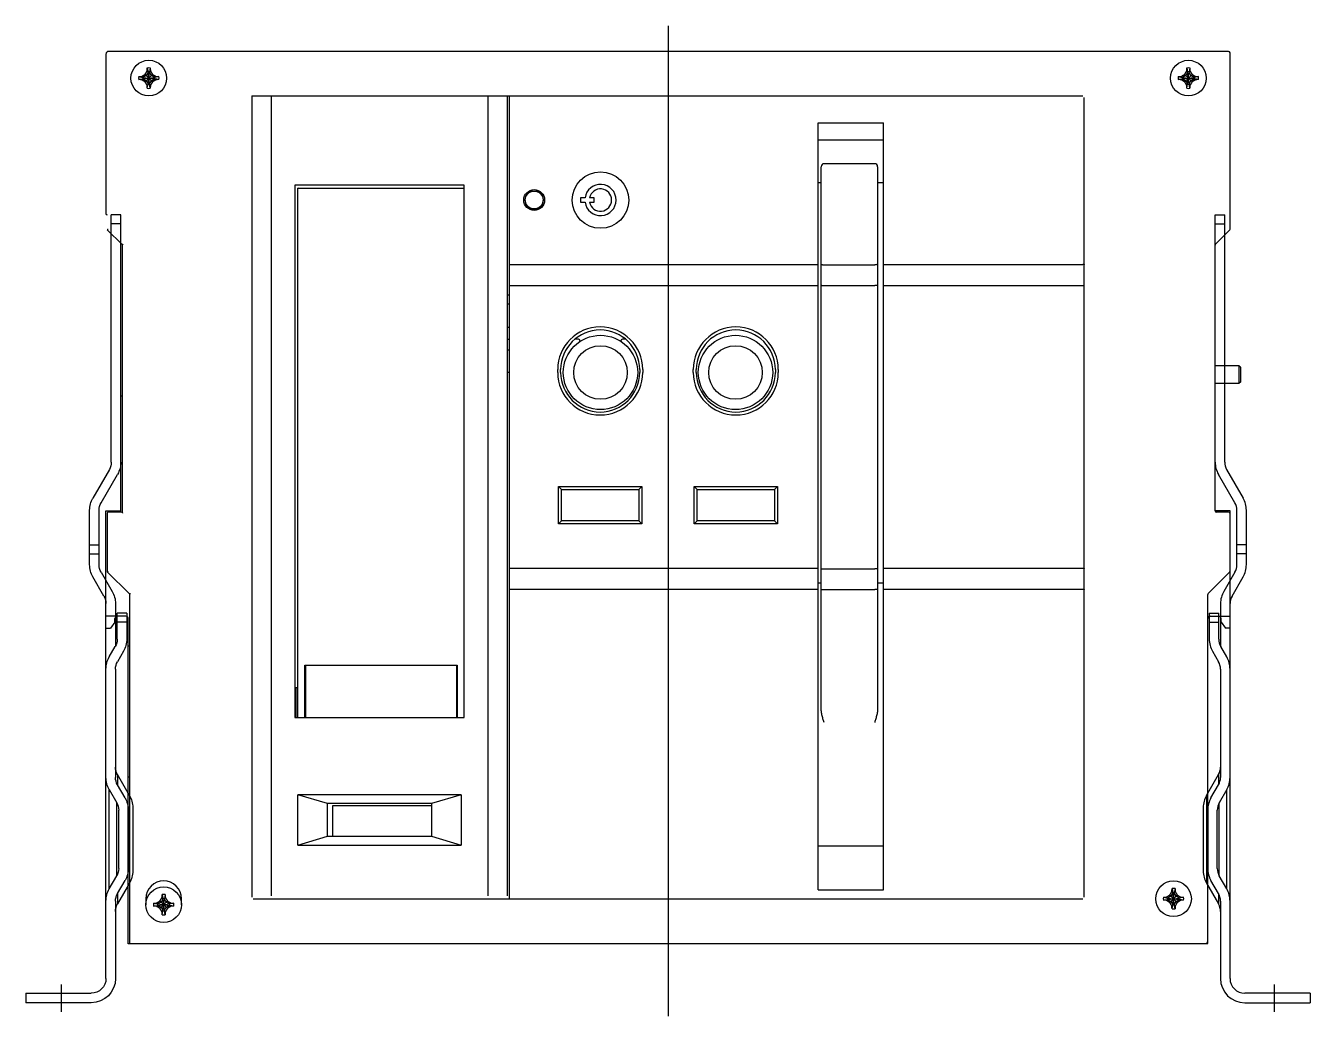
# Model space of a CAD drawing. Header units: inches. Extents: x 0 to 432, y 0 to 333.
import ezdxf

# ---------------------------------------------------------------- set-up
doc = ezdxf.new("R2010")
doc.units = ezdxf.units.IN
doc.layers.add('1', color=1, linetype='Continuous')

# ---------------------------------------------------------------- blocks, each defined once
blk = doc.blocks.new('A$C7F836B4E')
at = {"color": 7, "linetype": 'Continuous'}
for p, q in [((4, 184.84), (4, 268)), ((4, 268), (7.2, 268)), ((7.2, 184.84), (7.2, 268)), ((4, 265), (7.2, 265)), ((7.87, 182.34), (13.4, 172.76)), ((10.63, 171.16), (5.1, 180.74)), ((11.3, 150.34), (11.3, 168.66)), ((14.5, 150.34), (14.5, 168.66)), ((14.5, 157), (11.3, 157)), ((14.5, 154), (11.3, 154)), ((10.63, 147.84), (6.9, 141.38)), ((9.67, 139.78), (13.4, 146.24)), ((2, 134), (2, 125.34)), ((2, 134), (5.2, 134)), ((5.2, 125.34), (5.2, 134)), ((5.8, 137.28), (5.8, 122.99)), ((9, 11.2), (9, 137.28)), ((2, 131), (5.2, 131)), ((3.1, 121.24), (5.13, 117.72)), ((7.9, 119.32), (5.87, 122.84)), ((5.8, 115.22), (5.8, 78.79)), ((1.1, 72.76), (5.13, 79.74)), ((5.13, 79.74), (5.13, 76.29)), ((2.6, 71.9), (5.13, 76.29)), ((7.9, 74.69), (5.37, 70.3)), ((7.9, 41.31), (7.9, 74.69)), ((1.1, 72.76), (1.1, 43.24)), ((5.37, 45.7), (5.37, 70.3)), ((0, 68.66), (0, 47.34)), ((1.5, 67.8), (1.5, 48.2)), ((4.7, 48.2), (4.7, 67.8)), ((1.1, 43.24), (5.13, 36.26)), ((5.13, 39.71), (2.6, 44.1)), ((7.9, 41.31), (5.37, 45.7)), ((5.13, 39.71), (5.13, 36.26)), ((5.8, 37.21), (5.8, 11.2)), ((36, 6.2), (14, 6.2)), ((36, 6.2), (36, 3)), ((14, 3), (36, 3))]:
    blk.add_line(p, q, dxfattribs=at)
for centre, radius, start, end in [((12.2, 184.84), 8.2, 180, 210), ((12.2, 184.84), 5, 180, 210), ((6.3, 168.66), 5, 0, 30), ((6.3, 168.66), 8.2, 0, 30), ((6.3, 150.34), 5, 330, 0), ((6.3, 150.34), 8.2, 330, 0), ((14, 137.28), 8.2, 150, 180), ((14, 137.28), 5, 150, 180), ((10.2, 125.34), 8.2, 180, 210), ((10.2, 125.34), 5, 180, 210), ((0.8, 115.22), 5, 0, 30), ((0.8, 115.22), 8.2, 0, 30), ((0.8, 82.24), 5, 330, 360), ((0.8, 78.79), 5, 330, 0), ((0.8, 78.79), 8.2, 330, 0), ((8.2, 68.66), 8.2, 150, 180), ((9.7, 67.8), 8.2, 150, 180), ((9.7, 67.8), 5, 150, 180), ((9.7, 48.2), 8.2, 180, 210), ((9.7, 48.2), 5, 180, 210), ((8.2, 47.34), 8.2, 180, 210), ((0.8, 37.21), 5, 0, 30), ((0.8, 37.21), 8.2, 0, 30), ((0.8, 33.76), 5, 0, 30), ((14, 11.2), 8.2, 180, 270), ((14, 11.2), 5, 180, 270)]:
    blk.add_arc(centre, radius, start, end, dxfattribs=at)
at = {"layer": '1'}
blk.add_line((24, 0), (24, 9.2), dxfattribs=at)
blk = doc.blocks.new('1235')
at = {"color": 7, "linetype": 'Continuous'}
for p, q in [((29940.36, -116798.58), (29940.36, -116852.08)), ((30317.86, -116797.58), (29941.06, -116797.58)), ((30318.36, -116857.37), (30318.36, -116798.08)), ((29954.23, -116804.12), (29954.51, -116804.62)), ((29954.26, -116803.17), (29954.51, -116804.52)), ((29955.26, -116803.17), (29955.01, -116804.52)), ((29955.01, -116804.62), (29955.28, -116804.12)), ((30303.83, -116804.12), (30304.11, -116804.62)), ((30303.86, -116803.17), (30304.11, -116804.52)), ((30304.86, -116803.17), (30304.61, -116804.52)), ((30304.61, -116804.62), (30304.88, -116804.12)), ((29951.35, -116806.08), (29952.7, -116806.33)), ((29951.35, -116807.08), (29952.7, -116806.83)), ((29952.3, -116806.05), (29952.8, -116806.33)), ((29952.3, -116807.1), (29952.8, -116806.83)), ((29952.8, -116806.33), (29952.7, -116806.33)), ((29952.7, -116806.33), (29956.81, -116806.83)), ((29952.7, -116806.83), (29956.81, -116806.33)), ((29952.7, -116806.83), (29952.8, -116806.83)), ((29953.88, -116805.7), (29952.8, -116806.33)), ((29952.8, -116806.33), (29956.71, -116806.83)), ((29952.8, -116806.83), (29956.71, -116806.33)), ((29952.8, -116806.83), (29953.88, -116807.45)), ((29953.51, -116807.83), (29956.01, -116805.33)), ((29956.01, -116807.83), (29953.51, -116805.33)), ((29954.51, -116804.62), (29953.88, -116805.7)), ((29953.88, -116807.45), (29954.51, -116808.53)), ((29954.51, -116808.63), (29955.01, -116804.52)), ((29954.51, -116804.52), (29954.51, -116804.62)), ((29955.01, -116808.63), (29954.51, -116804.52)), ((29954.51, -116808.53), (29955.01, -116804.62)), ((29955.01, -116808.53), (29954.51, -116804.62)), ((29955.01, -116804.62), (29955.01, -116804.52)), ((29955.63, -116805.7), (29955.01, -116804.62)), ((29955.01, -116808.53), (29955.63, -116807.45)), ((29956.71, -116806.33), (29955.63, -116805.7)), ((29955.63, -116807.45), (29956.71, -116806.83)), ((29957.22, -116806.05), (29956.71, -116806.33)), ((29956.81, -116806.33), (29956.71, -116806.33)), ((29956.71, -116806.83), (29957.22, -116807.1)), ((29956.71, -116806.83), (29956.81, -116806.83)), ((29958.16, -116806.08), (29956.81, -116806.33)), ((29958.16, -116807.08), (29956.81, -116806.83)), ((30300.95, -116806.08), (30302.3, -116806.33)), ((30300.95, -116807.08), (30302.3, -116806.83)), ((30301.9, -116806.05), (30302.4, -116806.33)), ((30301.9, -116807.1), (30302.4, -116806.83)), ((30302.4, -116806.33), (30302.3, -116806.33)), ((30302.3, -116806.83), (30306.41, -116806.33)), ((30302.3, -116806.33), (30306.41, -116806.83)), ((30302.3, -116806.83), (30302.4, -116806.83)), ((30303.48, -116805.7), (30302.4, -116806.33)), ((30302.4, -116806.83), (30306.31, -116806.33)), ((30302.4, -116806.33), (30306.31, -116806.83)), ((30302.4, -116806.83), (30303.48, -116807.45)), ((30303.11, -116807.83), (30305.61, -116805.33)), ((30303.11, -116805.33), (30305.61, -116807.83)), ((30304.11, -116804.62), (30303.48, -116805.7)), ((30303.48, -116807.45), (30304.11, -116808.53)), ((30304.11, -116808.63), (30304.61, -116804.52)), ((30304.11, -116804.52), (30304.11, -116804.62)), ((30304.61, -116808.63), (30304.11, -116804.52)), ((30304.11, -116808.53), (30304.61, -116804.62)), ((30304.61, -116808.53), (30304.11, -116804.62)), ((30304.61, -116804.62), (30304.61, -116804.52)), ((30305.23, -116805.7), (30304.61, -116804.62)), ((30304.61, -116808.53), (30305.23, -116807.45)), ((30306.31, -116806.33), (30305.23, -116805.7)), ((30305.23, -116807.45), (30306.31, -116806.83)), ((30306.82, -116806.05), (30306.31, -116806.33)), ((30306.41, -116806.33), (30306.31, -116806.33)), ((30306.31, -116806.83), (30306.41, -116806.83)), ((30306.31, -116806.83), (30306.82, -116807.1)), ((30307.76, -116806.08), (30306.41, -116806.33)), ((30307.76, -116807.08), (30306.41, -116806.83)), ((29954.51, -116808.53), (29954.23, -116809.04)), ((29954.26, -116809.98), (29954.51, -116808.63)), ((29954.51, -116808.53), (29954.51, -116808.63)), ((29955.01, -116808.63), (29955.01, -116808.53)), ((29955.28, -116809.04), (29955.01, -116808.53)), ((29955.26, -116809.98), (29955.01, -116808.63)), ((29989.36, -116812.58), (29989.36, -117082.08)), ((29989.36, -116812.58), (30268.86, -116812.58)), ((29995.86, -116812.58), (29995.86, -117081.58)), ((30068.86, -117081.58), (30068.86, -116812.58)), ((30075.36, -117081.58), (30075.36, -116812.58)), ((30076.06, -117082.58), (30076.06, -116812.58)), ((30304.11, -116808.53), (30303.83, -116809.04)), ((30303.86, -116809.98), (30304.11, -116808.63)), ((30304.11, -116808.53), (30304.11, -116808.63)), ((30304.61, -116808.63), (30304.61, -116808.53)), ((30304.88, -116809.04), (30304.61, -116808.53)), ((30304.86, -116809.98), (30304.61, -116808.63)), ((30269.36, -117082.08), (30269.36, -116813.08)), ((30179.86, -117079.58), (30179.86, -116821.58)), ((30179.86, -116821.58), (30201.86, -116821.58)), ((30201.86, -117079.58), (30201.86, -116821.58)), ((30179.86, -116827.35), (30201.86, -116827.35)), ((30180.86, -117018.49), (30180.86, -116836.38)), ((30198.86, -116835.38), (30181.86, -116835.38)), ((30199.86, -116836.38), (30199.86, -117018.49)), ((30003.86, -116842.58), (30003.86, -117021.58)), ((30060.86, -116842.58), (30003.86, -116842.58)), ((30060.86, -117021.58), (30060.86, -116842.58)), ((30179.86, -116841.7), (30180.86, -116841.7)), ((30199.86, -116841.7), (30201.86, -116841.7)), ((30004.83, -117021.55), (30004.83, -116843.55)), ((30004.83, -116843.55), (30060.83, -116843.55)), ((30083.51, -116844.19), (30083.51, -116844.6)), ((30083.66, -116844.38), (30083.51, -116844.38)), ((30083.66, -116844.66), (30083.66, -116844.15)), ((30085.06, -116844.15), (30085.06, -116844.66)), ((30085.21, -116844.38), (30085.06, -116844.38)), ((30085.21, -116844.6), (30085.21, -116844.19)), ((30101.46, -116846.83), (30099.96, -116846.83)), ((30099.96, -116846.83), (30099.96, -116848.33)), ((30104.48, -116846.83), (30102.98, -116846.83)), ((30104.48, -116848.33), (30104.48, -116846.83)), ((30099.96, -116848.33), (30101.46, -116848.33)), ((30102.98, -116848.33), (30104.48, -116848.33)), ((29940.76, -116857.58), (29945.76, -116862.58)), ((30313.51, -116862.43), (30318.21, -116857.72)), ((29945.36, -116952.08), (29945.36, -116862.18)), ((29945.76, -116862.58), (29945.76, -116952.58)), ((30313.36, -116952.08), (30313.36, -116862.79)), ((30076.06, -116869.28), (30179.86, -116869.28)), ((30181.86, -116869.38), (30198.86, -116869.38)), ((30201.86, -116869.28), (30268.86, -116869.28)), ((30076.06, -116876.35), (30179.86, -116876.35)), ((30181.86, -116876.38), (30198.86, -116876.38)), ((30201.86, -116876.35), (30268.86, -116876.35)), ((30076.06, -116879.58), (30075.36, -116879.58)), ((30076.06, -116882.58), (30075.56, -116882.58)), ((30075.36, -116890.38), (30076.06, -116890.38)), ((30075.36, -116894.38), (30076.06, -116894.38)), ((30099.28, -116894.38), (30098.04, -116894.38)), ((30115.08, -116894.38), (30114.04, -116894.38)), ((30076.06, -116898.08), (30075.36, -116898.08)), ((30321.36, -116903.33), (30313.36, -116903.33)), ((30321.86, -116903.83), (30321.36, -116903.33)), ((30321.36, -116903.33), (30321.36, -116909.33)), ((30076.06, -116905.58), (30075.36, -116905.58)), ((30092.26, -116905.58), (30092.26, -116904.58)), ((30093.26, -116905.58), (30093.26, -116904.58)), ((30119.86, -116904.58), (30119.86, -116905.58)), ((30120.86, -116904.58), (30120.86, -116905.58)), ((30137.86, -116905.58), (30137.86, -116904.58)), ((30138.86, -116905.58), (30138.86, -116904.58)), ((30165.46, -116904.58), (30165.46, -116905.58)), ((30166.46, -116904.58), (30166.46, -116905.58)), ((30321.86, -116903.83), (30321.86, -116908.83)), ((30321.36, -116909.33), (30313.36, -116909.33)), ((30321.86, -116908.83), (30321.36, -116909.33)), ((29945.76, -116913.58), (29945.36, -116913.58)), ((30092.56, -116943.98), (30120.56, -116943.98)), ((30092.56, -116943.98), (30093.56, -116944.98)), ((30092.56, -116956.48), (30092.56, -116943.98)), ((30093.56, -116944.98), (30119.56, -116944.98)), ((30093.56, -116955.48), (30093.56, -116944.98)), ((30120.56, -116943.98), (30119.56, -116944.98)), ((30119.56, -116944.98), (30119.56, -116955.48)), ((30120.56, -116943.98), (30120.56, -116956.48)), ((30138.16, -116943.98), (30166.16, -116943.98)), ((30138.16, -116943.98), (30139.16, -116944.98)), ((30138.16, -116956.48), (30138.16, -116943.98)), ((30139.16, -116944.98), (30165.16, -116944.98)), ((30139.16, -116955.48), (30139.16, -116944.98)), ((30166.16, -116943.98), (30165.16, -116944.98)), ((30165.16, -116944.98), (30165.16, -116955.48)), ((30166.16, -116943.98), (30166.16, -116956.48)), ((29940.36, -116952.08), (29945.36, -116952.08)), ((29940.36, -116991.58), (29940.36, -116952.08)), ((29940.76, -116952.88), (29940.76, -116972.58)), ((29945.76, -116952.58), (29941.06, -116952.58)), ((30318.36, -116952.08), (30313.36, -116952.08)), ((30317.86, -116952.58), (30313.86, -116952.58)), ((30318.36, -116991.58), (30318.36, -116952.08)), ((30092.56, -116956.48), (30093.56, -116955.48)), ((30120.56, -116956.48), (30092.56, -116956.48)), ((30119.56, -116955.48), (30093.56, -116955.48)), ((30120.56, -116956.48), (30119.56, -116955.48)), ((30138.16, -116956.48), (30139.16, -116955.48)), ((30166.16, -116956.48), (30138.16, -116956.48)), ((30165.16, -116955.48), (30139.16, -116955.48)), ((30166.16, -116956.48), (30165.16, -116955.48)), ((29940.76, -116972.58), (29948.26, -116980.08)), ((30076.06, -116971.41), (30179.86, -116971.41)), ((30181.86, -116971.58), (30198.86, -116971.58)), ((30201.86, -116971.41), (30268.86, -116971.41)), ((30179.86, -116976.37), (30180.86, -116976.37)), ((30199.86, -116976.37), (30201.86, -116976.37)), ((30311.01, -116979.93), (30318.21, -116972.72)), ((29948.26, -116980.08), (29948.26, -117097.28)), ((30076.06, -116978.48), (30179.86, -116978.48)), ((30181.86, -116978.58), (30198.86, -116978.58)), ((30201.86, -116978.48), (30268.86, -116978.48)), ((30310.86, -117097.58), (30310.86, -116980.29)), ((29947.06, -116987.58), (29940.36, -116987.58)), ((29943.36, -116989.58), (29941.86, -116991.58)), ((29943.36, -116989.58), (29943.36, -116988.38)), ((29947.86, -117097.58), (29947.86, -116988.38)), ((30311.66, -116987.58), (30318.36, -116987.58)), ((30315.36, -116989.58), (30315.36, -116988.38)), ((30315.36, -116989.58), (30316.86, -116991.58)), ((29940.36, -116991.58), (29941.86, -116991.58)), ((30318.36, -116991.58), (30316.86, -116991.58)), ((29948.26, -116997.58), (29947.86, -116997.58)), ((30007.23, -117021.55), (30007.23, -117004.05)), ((30007.23, -117004.05), (30058.43, -117004.05)), ((30007.43, -117004.05), (30007.43, -117021.55)), ((30058.23, -117004.05), (30058.23, -117021.55)), ((30058.43, -117004.05), (30058.43, -117021.55)), ((30003.83, -117011.56), (30004.83, -117011.56)), ((30004.33, -117021.58), (30004.33, -117011.84)), ((30007.23, -117011.56), (30007.43, -117011.56)), ((30058.23, -117011.56), (30058.43, -117011.56)), ((30007.43, -117016.05), (30007.23, -117016.05)), ((30007.43, -117019.05), (30007.23, -117019.05)), ((30058.43, -117016.05), (30058.23, -117016.05)), ((30058.43, -117019.05), (30058.23, -117019.05)), ((30003.86, -117021.58), (30060.86, -117021.58)), ((29947.86, -117041.58), (29948.26, -117041.58)), ((30059.86, -117047.58), (30004.86, -117047.58)), ((30004.86, -117064.58), (30004.86, -117047.58)), ((30014.86, -117050.58), (30004.86, -117047.58)), ((30059.86, -117047.58), (30049.86, -117050.58)), ((30059.86, -117047.58), (30059.86, -117064.58)), ((30014.86, -117061.58), (30014.86, -117050.58)), ((30049.86, -117050.58), (30014.86, -117050.58)), ((30016.56, -117051.33), (30016.56, -117061.58)), ((30049.86, -117051.33), (30016.56, -117051.33)), ((30049.86, -117050.58), (30049.86, -117061.58)), ((30004.86, -117064.58), (30014.86, -117061.58)), ((30014.86, -117061.58), (30049.86, -117061.58)), ((30049.86, -117061.58), (30059.86, -117064.58)), ((30004.86, -117064.58), (30059.86, -117064.58)), ((30179.86, -117064.83), (30201.86, -117064.83)), ((30179.86, -117079.58), (30201.86, -117079.58)), ((30299.11, -117080.62), (30298.48, -117081.7)), ((30298.83, -117080.12), (30299.11, -117080.62)), ((30298.86, -117079.17), (30299.11, -117080.52)), ((30299.61, -117084.63), (30299.11, -117080.52)), ((30299.11, -117080.52), (30299.11, -117080.62)), ((30299.11, -117084.63), (30299.61, -117080.52)), ((30299.61, -117084.53), (30299.11, -117080.62)), ((30299.11, -117084.53), (30299.61, -117080.62)), ((30299.86, -117079.17), (30299.61, -117080.52)), ((30299.61, -117080.62), (30299.88, -117080.12)), ((30299.61, -117080.62), (30299.61, -117080.52)), ((30300.23, -117081.7), (30299.61, -117080.62)), ((29953.76, -117082.58), (29953.76, -117084.58)), ((29956.35, -117084.08), (29957.7, -117084.33)), ((29956.35, -117085.08), (29957.7, -117084.83)), ((29957.3, -117084.05), (29957.8, -117084.33)), ((29957.3, -117085.1), (29957.8, -117084.83)), ((29957.7, -117084.33), (29961.81, -117084.83)), ((29957.8, -117084.33), (29957.7, -117084.33)), ((29957.7, -117084.83), (29961.81, -117084.33)), ((29957.7, -117084.83), (29957.8, -117084.83)), ((29958.88, -117083.7), (29957.8, -117084.33)), ((29957.8, -117084.33), (29961.71, -117084.83)), ((29957.8, -117084.83), (29961.71, -117084.33)), ((29957.8, -117084.83), (29958.88, -117085.45)), ((29958.51, -117083.33), (29961.01, -117085.83)), ((29958.51, -117085.83), (29961.01, -117083.33)), ((29959.51, -117082.62), (29958.88, -117083.7)), ((29959.23, -117082.12), (29959.51, -117082.62)), ((29959.26, -117081.17), (29959.51, -117082.52)), ((29960.01, -117086.63), (29959.51, -117082.52)), ((29959.51, -117082.52), (29959.51, -117082.62)), ((29959.51, -117086.63), (29960.01, -117082.52)), ((29960.01, -117086.53), (29959.51, -117082.62)), ((29959.51, -117086.53), (29960.01, -117082.62)), ((29960.26, -117081.17), (29960.01, -117082.52)), ((29960.01, -117082.62), (29960.28, -117082.12)), ((29960.01, -117082.62), (29960.01, -117082.52)), ((29960.63, -117083.7), (29960.01, -117082.62)), ((29961.71, -117084.33), (29960.63, -117083.7)), ((29960.63, -117085.45), (29961.71, -117084.83)), ((29962.22, -117084.05), (29961.71, -117084.33)), ((29961.81, -117084.33), (29961.71, -117084.33)), ((29961.71, -117084.83), (29962.22, -117085.1)), ((29961.71, -117084.83), (29961.81, -117084.83)), ((29963.16, -117084.08), (29961.81, -117084.33)), ((29963.16, -117085.08), (29961.81, -117084.83)), ((29965.76, -117084.58), (29965.76, -117082.58)), ((29989.86, -117082.58), (30268.86, -117082.58)), ((30295.95, -117082.08), (30297.3, -117082.33)), ((30295.95, -117083.08), (30297.3, -117082.83)), ((30296.9, -117082.05), (30297.4, -117082.33)), ((30296.9, -117083.1), (30297.4, -117082.83)), ((30297.3, -117082.83), (30301.41, -117082.33)), ((30297.4, -117082.33), (30297.3, -117082.33)), ((30297.3, -117082.33), (30301.41, -117082.83)), ((30297.3, -117082.83), (30297.4, -117082.83)), ((30298.48, -117081.7), (30297.4, -117082.33)), ((30297.4, -117082.83), (30301.31, -117082.33)), ((30297.4, -117082.33), (30301.31, -117082.83)), ((30297.4, -117082.83), (30298.48, -117083.45)), ((30298.11, -117081.33), (30300.61, -117083.83)), ((30298.11, -117083.83), (30300.61, -117081.33)), ((30298.48, -117083.45), (30299.11, -117084.53)), ((30299.11, -117084.53), (30298.83, -117085.04)), ((30298.86, -117085.98), (30299.11, -117084.63)), ((30299.11, -117084.53), (30299.11, -117084.63)), ((30299.61, -117084.53), (30300.23, -117083.45)), ((30299.88, -117085.04), (30299.61, -117084.53)), ((30299.61, -117084.63), (30299.61, -117084.53)), ((30299.86, -117085.98), (30299.61, -117084.63)), ((30301.31, -117082.33), (30300.23, -117081.7)), ((30300.23, -117083.45), (30301.31, -117082.83)), ((30301.82, -117082.05), (30301.31, -117082.33)), ((30301.41, -117082.33), (30301.31, -117082.33)), ((30301.31, -117082.83), (30301.41, -117082.83)), ((30301.31, -117082.83), (30301.82, -117083.1)), ((30302.76, -117082.08), (30301.41, -117082.33)), ((30302.76, -117083.08), (30301.41, -117082.83)), ((29958.88, -117085.45), (29959.51, -117086.53)), ((29959.51, -117086.53), (29959.23, -117087.04)), ((29959.26, -117087.98), (29959.51, -117086.63)), ((29959.51, -117086.53), (29959.51, -117086.63)), ((29960.01, -117086.53), (29960.63, -117085.45)), ((29960.28, -117087.04), (29960.01, -117086.53)), ((29960.01, -117086.63), (29960.01, -117086.53)), ((29960.26, -117087.98), (29960.01, -117086.63)), ((29947.86, -117097.58), (29947.56, -117097.58)), ((29947.86, -117097.58), (30310.86, -117097.58))]:
    blk.add_line(p, q, dxfattribs=at)
for centre, radius in [((29954.76, -116806.58), 6), ((30304.36, -116806.58), 6), ((30106.66, -116847.58), 9.5), ((30084.36, -116847.58), 3.5), ((30084.36, -116847.58), 3), ((30106.66, -116905.58), 12.5), ((30152.06, -116905.58), 12.5), ((30106.66, -116905.58), 9), ((30152.06, -116905.58), 9), ((29959.76, -117084.58), 6), ((30299.36, -117082.58), 6)]:
    blk.add_circle(centre, radius, dxfattribs=at)
for centre, radius, start, end in [((29941.36, -116798.58), 1, 125.3034, 180), ((29941.06, -116797.88), 0.3, 90, 180), ((30317.86, -116798.08), 0.5, 0, 90), ((29954.76, -116806.58), 3.44, 81.6724, 98.3276), ((30304.36, -116806.58), 3.44, 81.6724, 98.3276), ((29954.76, -116806.58), 3.44, 171.6724, 188.3276), ((29954.76, -116806.58), 2.07, 173.0633, 186.9367), ((29954.76, -116806.58), 2.07, 83.0633, 96.9367), ((29954.76, -116806.58), 2.07, 353.0633, 6.9367), ((29954.76, -116806.58), 3.44, 351.6724, 8.3276), ((30304.36, -116806.58), 3.44, 171.6724, 188.3276), ((30304.36, -116806.58), 2.07, 173.0633, 186.9367), ((30304.36, -116806.58), 2.07, 83.0633, 96.9367), ((30304.36, -116806.58), 2.07, 353.0633, 6.9367), ((30304.36, -116806.58), 3.44, 351.6724, 8.3276), ((29954.76, -116806.58), 3.44, 261.6724, 278.3276), ((29954.76, -116806.58), 2.07, 263.0633, 276.9367), ((30304.36, -116806.58), 3.44, 261.6724, 278.3276), ((30304.36, -116806.58), 2.07, 263.0633, 276.9367), ((30181.86, -116836.38), 1, 90.0031, 180), ((30198.86, -116836.38), 1, 0, 90), ((30106.66, -116847.58), 5.25, 188.2132, 171.7868), ((30005.03, -116843.75), 0.2, 90, 180), ((30060.63, -116843.75), 0.2, 0, 90), ((30084.36, -116847.58), 3.1, 105.914, 74.086), ((30106.66, -116847.58), 3.75, 191.537, 168.463), ((29940.86, -116852.08), 0.5, 180, 258.3949), ((30317.86, -116857.37), 0.5, 315, 0), ((30313.86, -116862.79), 0.5, 135, 180), ((30106.56, -116904.58), 14.3, 0, 180), ((30152.16, -116904.58), 14.3, 0, 180), ((30106.56, -116904.58), 13.3, 0, 180), ((30099.28, -116894.88), 0.5, 33.5028, 90.0092), ((30114.04, -116894.88), 0.5, 89.9912, 146.4971), ((30152.16, -116904.58), 13.3, 0, 180), ((30106.56, -116905.58), 14.3, 180, 0), ((30106.56, -116905.58), 13.3, 180, 0), ((30152.16, -116905.58), 14.3, 180, 0), ((30152.16, -116905.58), 13.3, 180, 0), ((29941.06, -116952.88), 0.3, 90, 180), ((30313.86, -116952.08), 0.5, 180, 270), ((30317.86, -116953.08), 0.5, 0, 90), ((30317.86, -116972.37), 0.5, 315, 0), ((30311.36, -116980.29), 0.5, 135, 180), ((29944.16, -116988.38), 0.8, 90, 180), ((29947.06, -116988.38), 0.8, 0, 90), ((30311.66, -116988.38), 0.8, 90, 180), ((30314.56, -116988.38), 0.8, 0, 90), ((29959.76, -117082.58), 6, 0, 180), ((30299.36, -117082.58), 3.44, 81.6724, 98.3276), ((30299.36, -117082.58), 2.07, 83.0633, 96.9367), ((29959.76, -117084.58), 3.44, 171.6724, 188.3276), ((29959.76, -117084.58), 2.07, 173.0633, 186.9367), ((29959.76, -117084.58), 3.44, 81.6724, 98.3276), ((29959.76, -117084.58), 2.07, 83.0633, 96.9367), ((29959.76, -117084.58), 2.07, 353.0633, 6.9367), ((29959.76, -117084.58), 3.44, 351.6724, 8.3276), ((30299.36, -117082.58), 3.44, 171.6724, 188.3276), ((30299.36, -117082.58), 2.07, 173.0633, 186.9367), ((30299.36, -117082.58), 2.07, 263.0633, 276.9367), ((30299.36, -117082.58), 2.07, 353.0633, 6.9367), ((30299.36, -117082.58), 3.44, 351.6724, 8.3276), ((29959.76, -117084.58), 3.44, 261.6724, 278.3276), ((29959.76, -117084.58), 2.07, 263.0633, 276.9367), ((30299.36, -117082.58), 3.44, 261.6724, 278.3276), ((29948.56, -117097.28), 0.3, 180, 270), ((30310.36, -117097.08), 0.5, 270, 0)]:
    blk.add_arc(centre, radius, start, end, dxfattribs=at)
for points, knots in [([(29953.51, -116805.33), (29953.53, -116805.28), (29953.59, -116805.18), (29953.67, -116805.04), (29953.76, -116804.9), (29953.85, -116804.75), (29953.94, -116804.61), (29954.03, -116804.45), (29954.13, -116804.29), (29954.2, -116804.18), (29954.23, -116804.12)], [0, 0, 0, 0, 0.165032, 0.329913, 0.495916, 0.664027, 0.835601, 1.014352, 1.204449, 1.409818, 1.409818, 1.409818, 1.409818]), ([(29954.23, -116804.12), (29954.23, -116804.07), (29954.24, -116803.99), (29954.24, -116803.85), (29954.24, -116803.76), (29954.24, -116803.71)], [0, 0, 0, 0, 0.1303623, 0.2663977, 0.408073, 0.408073, 0.408073, 0.408073]), ([(29954.24, -116803.71), (29954.24, -116803.65), (29954.25, -116803.53), (29954.25, -116803.35), (29954.26, -116803.23), (29954.26, -116803.17)], [0, 0, 0, 0, 0.1820912, 0.3611827, 0.5369597, 0.5369597, 0.5369597, 0.5369597]), ([(29955.26, -116803.17), (29955.26, -116803.23), (29955.26, -116803.35), (29955.27, -116803.53), (29955.27, -116803.65), (29955.27, -116803.71)], [0, 0, 0, 0, 0.175777, 0.3548685, 0.5369597, 0.5369597, 0.5369597, 0.5369597]), ([(29955.27, -116803.71), (29955.28, -116803.76), (29955.28, -116803.85), (29955.28, -116803.99), (29955.28, -116804.07), (29955.28, -116804.12)], [0, 0, 0, 0, 0.1414862, 0.2775215, 0.408073, 0.408073, 0.408073, 0.408073]), ([(29955.28, -116804.12), (29955.32, -116804.18), (29955.39, -116804.29), (29955.49, -116804.45), (29955.58, -116804.61), (29955.67, -116804.75), (29955.76, -116804.9), (29955.84, -116805.04), (29955.93, -116805.18), (29955.98, -116805.28), (29956.01, -116805.33)], [0, 0, 0, 0, 0.205369, 0.395466, 0.574217, 0.745791, 0.913902, 1.079905, 1.244785, 1.409818, 1.409818, 1.409818, 1.409818]), ([(30303.11, -116805.33), (30303.13, -116805.28), (30303.19, -116805.18), (30303.27, -116805.04), (30303.36, -116804.9), (30303.45, -116804.75), (30303.54, -116804.61), (30303.63, -116804.45), (30303.73, -116804.29), (30303.8, -116804.18), (30303.83, -116804.12)], [0, 0, 0, 0, 0.165032, 0.329913, 0.495916, 0.664027, 0.835601, 1.014352, 1.204449, 1.409818, 1.409818, 1.409818, 1.409818]), ([(30303.83, -116804.12), (30303.83, -116804.07), (30303.84, -116803.99), (30303.84, -116803.85), (30303.84, -116803.76), (30303.84, -116803.71)], [0, 0, 0, 0, 0.1303623, 0.2663977, 0.408073, 0.408073, 0.408073, 0.408073]), ([(30303.84, -116803.71), (30303.84, -116803.65), (30303.85, -116803.53), (30303.85, -116803.35), (30303.86, -116803.23), (30303.86, -116803.17)], [0, 0, 0, 0, 0.1820912, 0.3611827, 0.5369597, 0.5369597, 0.5369597, 0.5369597]), ([(30304.86, -116803.17), (30304.86, -116803.23), (30304.86, -116803.35), (30304.87, -116803.53), (30304.87, -116803.65), (30304.87, -116803.71)], [0, 0, 0, 0, 0.175777, 0.3548685, 0.5369597, 0.5369597, 0.5369597, 0.5369597]), ([(30304.87, -116803.71), (30304.88, -116803.76), (30304.88, -116803.85), (30304.88, -116803.99), (30304.88, -116804.07), (30304.88, -116804.12)], [0, 0, 0, 0, 0.1414862, 0.2775215, 0.408073, 0.408073, 0.408073, 0.408073]), ([(30304.88, -116804.12), (30304.92, -116804.18), (30304.99, -116804.29), (30305.09, -116804.45), (30305.18, -116804.61), (30305.27, -116804.75), (30305.36, -116804.9), (30305.44, -116805.04), (30305.53, -116805.18), (30305.58, -116805.28), (30305.61, -116805.33)], [0, 0, 0, 0, 0.205369, 0.395466, 0.574217, 0.745791, 0.913902, 1.079905, 1.244785, 1.409818, 1.409818, 1.409818, 1.409818]), ([(29951.35, -116806.08), (29951.41, -116806.08), (29951.53, -116806.07), (29951.71, -116806.07), (29951.83, -116806.06), (29951.89, -116806.06)], [0, 0, 0, 0, 0.175777, 0.3548685, 0.5369597, 0.5369597, 0.5369597, 0.5369597]), ([(29951.89, -116807.09), (29951.83, -116807.09), (29951.71, -116807.09), (29951.53, -116807.08), (29951.41, -116807.08), (29951.35, -116807.08)], [0, 0, 0, 0, 0.1820912, 0.3611827, 0.5369597, 0.5369597, 0.5369597, 0.5369597]), ([(29951.89, -116806.06), (29951.94, -116806.06), (29952.03, -116806.06), (29952.17, -116806.06), (29952.26, -116806.05), (29952.3, -116806.05)], [0, 0, 0, 0, 0.1414932, 0.277527, 0.408073, 0.408073, 0.408073, 0.408073]), ([(29952.3, -116807.1), (29952.26, -116807.1), (29952.17, -116807.1), (29952.03, -116807.1), (29951.94, -116807.1), (29951.89, -116807.09)], [0, 0, 0, 0, 0.1303623, 0.2663977, 0.408073, 0.408073, 0.408073, 0.408073]), ([(29952.3, -116806.05), (29952.36, -116806.02), (29952.47, -116805.95), (29952.63, -116805.85), (29952.79, -116805.75), (29952.93, -116805.67), (29953.08, -116805.58), (29953.22, -116805.49), (29953.36, -116805.41), (29953.46, -116805.35), (29953.51, -116805.33)], [0, 0, 0, 0, 0.205376, 0.395512, 0.574302, 0.745883, 0.913975, 1.079959, 1.244816, 1.409818, 1.409818, 1.409818, 1.409818]), ([(29953.51, -116807.83), (29953.46, -116807.8), (29953.36, -116807.75), (29953.22, -116807.66), (29953.08, -116807.58), (29952.93, -116807.49), (29952.79, -116807.4), (29952.63, -116807.31), (29952.47, -116807.21), (29952.36, -116807.14), (29952.3, -116807.1)], [0, 0, 0, 0, 0.165032, 0.329913, 0.495916, 0.664027, 0.835601, 1.014351, 1.204449, 1.409818, 1.409818, 1.409818, 1.409818]), ([(29954.23, -116809.04), (29954.2, -116808.98), (29954.13, -116808.87), (29954.03, -116808.7), (29953.94, -116808.55), (29953.85, -116808.4), (29953.76, -116808.26), (29953.67, -116808.11), (29953.59, -116807.97), (29953.53, -116807.88), (29953.51, -116807.83)], [0, 0, 0, 0, 0.205305, 0.395403, 0.574189, 0.745798, 0.913922, 1.079923, 1.244793, 1.409818, 1.409818, 1.409818, 1.409818]), ([(29956.01, -116807.83), (29955.98, -116807.88), (29955.93, -116807.97), (29955.84, -116808.12), (29955.76, -116808.26), (29955.67, -116808.4), (29955.58, -116808.55), (29955.49, -116808.7), (29955.39, -116808.87), (29955.32, -116808.98), (29955.28, -116809.04)], [0, 0, 0, 0, 0.165148, 0.330103, 0.496173, 0.664376, 0.835987, 1.014646, 1.20459, 1.409818, 1.409818, 1.409818, 1.409818]), ([(29956.01, -116805.33), (29956.06, -116805.35), (29956.15, -116805.41), (29956.3, -116805.49), (29956.44, -116805.58), (29956.58, -116805.67), (29956.73, -116805.76), (29956.89, -116805.85), (29957.05, -116805.95), (29957.16, -116806.02), (29957.22, -116806.05)], [0, 0, 0, 0, 0.165148, 0.330103, 0.496173, 0.664375, 0.835987, 1.014646, 1.20459, 1.409818, 1.409818, 1.409818, 1.409818]), ([(29957.22, -116807.1), (29957.16, -116807.14), (29957.05, -116807.21), (29956.88, -116807.31), (29956.73, -116807.4), (29956.58, -116807.49), (29956.44, -116807.58), (29956.3, -116807.66), (29956.15, -116807.75), (29956.06, -116807.8), (29956.01, -116807.83)], [0, 0, 0, 0, 0.205369, 0.395466, 0.574217, 0.745791, 0.913902, 1.079905, 1.244785, 1.409818, 1.409818, 1.409818, 1.409818]), ([(29957.22, -116806.05), (29957.26, -116806.05), (29957.35, -116806.06), (29957.49, -116806.06), (29957.58, -116806.06), (29957.63, -116806.06)], [0, 0, 0, 0, 0.1303621, 0.2663976, 0.408073, 0.408073, 0.408073, 0.408073]), ([(29957.63, -116807.09), (29957.58, -116807.1), (29957.49, -116807.1), (29957.35, -116807.1), (29957.26, -116807.1), (29957.22, -116807.1)], [0, 0, 0, 0, 0.1414862, 0.2775215, 0.408073, 0.408073, 0.408073, 0.408073]), ([(29957.63, -116806.06), (29957.69, -116806.06), (29957.81, -116806.07), (29957.99, -116806.07), (29958.1, -116806.08), (29958.16, -116806.08)], [0, 0, 0, 0, 0.1820912, 0.3611827, 0.5369597, 0.5369597, 0.5369597, 0.5369597]), ([(29958.16, -116807.08), (29958.1, -116807.08), (29957.99, -116807.08), (29957.81, -116807.09), (29957.69, -116807.09), (29957.63, -116807.09)], [0, 0, 0, 0, 0.175777, 0.3548685, 0.5369597, 0.5369597, 0.5369597, 0.5369597]), ([(30300.95, -116806.08), (30301.01, -116806.08), (30301.13, -116806.07), (30301.31, -116806.07), (30301.43, -116806.06), (30301.49, -116806.06)], [0, 0, 0, 0, 0.175777, 0.3548685, 0.5369597, 0.5369597, 0.5369597, 0.5369597]), ([(30301.49, -116807.09), (30301.43, -116807.09), (30301.31, -116807.09), (30301.13, -116807.08), (30301.01, -116807.08), (30300.95, -116807.08)], [0, 0, 0, 0, 0.1820912, 0.3611827, 0.5369597, 0.5369597, 0.5369597, 0.5369597]), ([(30301.49, -116806.06), (30301.54, -116806.06), (30301.63, -116806.06), (30301.77, -116806.06), (30301.86, -116806.05), (30301.9, -116806.05)], [0, 0, 0, 0, 0.1414932, 0.277527, 0.408073, 0.408073, 0.408073, 0.408073]), ([(30301.9, -116807.1), (30301.86, -116807.1), (30301.77, -116807.1), (30301.63, -116807.1), (30301.54, -116807.1), (30301.49, -116807.09)], [0, 0, 0, 0, 0.1303623, 0.2663977, 0.408073, 0.408073, 0.408073, 0.408073]), ([(30301.9, -116806.05), (30301.96, -116806.02), (30302.07, -116805.95), (30302.23, -116805.85), (30302.39, -116805.75), (30302.53, -116805.67), (30302.68, -116805.58), (30302.82, -116805.49), (30302.96, -116805.41), (30303.06, -116805.35), (30303.11, -116805.33)], [0, 0, 0, 0, 0.205376, 0.395512, 0.574302, 0.745883, 0.913975, 1.079959, 1.244816, 1.409818, 1.409818, 1.409818, 1.409818]), ([(30303.11, -116807.83), (30303.06, -116807.8), (30302.96, -116807.75), (30302.82, -116807.66), (30302.68, -116807.58), (30302.53, -116807.49), (30302.39, -116807.4), (30302.23, -116807.31), (30302.07, -116807.21), (30301.96, -116807.14), (30301.9, -116807.1)], [0, 0, 0, 0, 0.165032, 0.329913, 0.495916, 0.664027, 0.835601, 1.014351, 1.204449, 1.409818, 1.409818, 1.409818, 1.409818]), ([(30303.83, -116809.04), (30303.8, -116808.98), (30303.73, -116808.87), (30303.63, -116808.7), (30303.54, -116808.55), (30303.45, -116808.4), (30303.36, -116808.26), (30303.27, -116808.11), (30303.19, -116807.97), (30303.13, -116807.88), (30303.11, -116807.83)], [0, 0, 0, 0, 0.205305, 0.395403, 0.574189, 0.745798, 0.913922, 1.079923, 1.244793, 1.409818, 1.409818, 1.409818, 1.409818]), ([(30305.61, -116807.83), (30305.58, -116807.88), (30305.53, -116807.97), (30305.44, -116808.12), (30305.36, -116808.26), (30305.27, -116808.4), (30305.18, -116808.55), (30305.09, -116808.7), (30304.99, -116808.87), (30304.92, -116808.98), (30304.88, -116809.04)], [0, 0, 0, 0, 0.165148, 0.330103, 0.496173, 0.664376, 0.835987, 1.014646, 1.20459, 1.409818, 1.409818, 1.409818, 1.409818]), ([(30305.61, -116805.33), (30305.66, -116805.35), (30305.75, -116805.41), (30305.9, -116805.49), (30306.04, -116805.58), (30306.18, -116805.67), (30306.33, -116805.76), (30306.49, -116805.85), (30306.65, -116805.95), (30306.76, -116806.02), (30306.82, -116806.05)], [0, 0, 0, 0, 0.165148, 0.330103, 0.496173, 0.664375, 0.835987, 1.014646, 1.20459, 1.409818, 1.409818, 1.409818, 1.409818]), ([(30306.82, -116807.1), (30306.76, -116807.14), (30306.65, -116807.21), (30306.48, -116807.31), (30306.33, -116807.4), (30306.18, -116807.49), (30306.04, -116807.58), (30305.9, -116807.66), (30305.75, -116807.75), (30305.66, -116807.8), (30305.61, -116807.83)], [0, 0, 0, 0, 0.205369, 0.395466, 0.574217, 0.745791, 0.913902, 1.079905, 1.244785, 1.409818, 1.409818, 1.409818, 1.409818]), ([(30306.82, -116806.05), (30306.86, -116806.05), (30306.95, -116806.06), (30307.09, -116806.06), (30307.18, -116806.06), (30307.23, -116806.06)], [0, 0, 0, 0, 0.1303621, 0.2663976, 0.408073, 0.408073, 0.408073, 0.408073]), ([(30307.23, -116807.09), (30307.18, -116807.1), (30307.09, -116807.1), (30306.95, -116807.1), (30306.86, -116807.1), (30306.82, -116807.1)], [0, 0, 0, 0, 0.1414862, 0.2775215, 0.408073, 0.408073, 0.408073, 0.408073]), ([(30307.23, -116806.06), (30307.29, -116806.06), (30307.41, -116806.07), (30307.59, -116806.07), (30307.7, -116806.08), (30307.76, -116806.08)], [0, 0, 0, 0, 0.1820912, 0.3611827, 0.5369597, 0.5369597, 0.5369597, 0.5369597]), ([(30307.76, -116807.08), (30307.7, -116807.08), (30307.59, -116807.08), (30307.41, -116807.09), (30307.29, -116807.09), (30307.23, -116807.09)], [0, 0, 0, 0, 0.175777, 0.3548685, 0.5369597, 0.5369597, 0.5369597, 0.5369597]), ([(29954.24, -116809.45), (29954.24, -116809.4), (29954.24, -116809.31), (29954.24, -116809.17), (29954.23, -116809.08), (29954.23, -116809.04)], [0, 0, 0, 0, 0.1414864, 0.2775217, 0.408073, 0.408073, 0.408073, 0.408073]), ([(29954.26, -116809.98), (29954.26, -116809.92), (29954.25, -116809.81), (29954.25, -116809.63), (29954.24, -116809.51), (29954.24, -116809.45)], [0, 0, 0, 0, 0.175777, 0.3548685, 0.5369597, 0.5369597, 0.5369597, 0.5369597]), ([(29955.27, -116809.45), (29955.27, -116809.51), (29955.27, -116809.63), (29955.26, -116809.81), (29955.26, -116809.92), (29955.26, -116809.98)], [0, 0, 0, 0, 0.1820912, 0.3611827, 0.5369597, 0.5369597, 0.5369597, 0.5369597]), ([(29955.28, -116809.04), (29955.28, -116809.08), (29955.28, -116809.17), (29955.28, -116809.31), (29955.28, -116809.4), (29955.27, -116809.45)], [0, 0, 0, 0, 0.1303623, 0.2663977, 0.408073, 0.408073, 0.408073, 0.408073]), ([(30303.84, -116809.45), (30303.84, -116809.4), (30303.84, -116809.31), (30303.84, -116809.17), (30303.83, -116809.08), (30303.83, -116809.04)], [0, 0, 0, 0, 0.1414864, 0.2775217, 0.408073, 0.408073, 0.408073, 0.408073]), ([(30303.86, -116809.98), (30303.86, -116809.92), (30303.85, -116809.81), (30303.85, -116809.63), (30303.84, -116809.51), (30303.84, -116809.45)], [0, 0, 0, 0, 0.175777, 0.3548685, 0.5369597, 0.5369597, 0.5369597, 0.5369597]), ([(30304.87, -116809.45), (30304.87, -116809.51), (30304.87, -116809.63), (30304.86, -116809.81), (30304.86, -116809.92), (30304.86, -116809.98)], [0, 0, 0, 0, 0.1820912, 0.3611827, 0.5369597, 0.5369597, 0.5369597, 0.5369597]), ([(30304.88, -116809.04), (30304.88, -116809.08), (30304.88, -116809.17), (30304.88, -116809.31), (30304.88, -116809.4), (30304.87, -116809.45)], [0, 0, 0, 0, 0.1303623, 0.2663977, 0.408073, 0.408073, 0.408073, 0.408073]), ([(29941.06, -116857.45), (29941.01, -116857.47), (29940.91, -116857.52), (29940.81, -116857.56), (29940.76, -116857.58)], [0, 0, 0, 0, 0.1570204, 0.3247177, 0.3247177, 0.3247177, 0.3247177]), ([(29946.06, -116862.45), (29946.01, -116862.47), (29945.91, -116862.52), (29945.81, -116862.56), (29945.76, -116862.58)], [0, 0, 0, 0, 0.1570204, 0.3247177, 0.3247177, 0.3247177, 0.3247177]), ([(30180.86, -116869.17), (30180.86, -116869.21), (30180.98, -116869.28), (30181.18, -116869.33), (30181.49, -116869.37), (30181.73, -116869.38), (30181.86, -116869.38)], [0, 0, 0, 0, 0.107699, 0.332146, 0.659765, 1.046704, 1.046704, 1.046704, 1.046704]), ([(30199.86, -116869.17), (30199.86, -116869.21), (30199.74, -116869.28), (30199.54, -116869.33), (30199.22, -116869.37), (30198.99, -116869.38), (30198.86, -116869.38)], [0, 0, 0, 0, 0.107699, 0.332146, 0.659765, 1.046704, 1.046704, 1.046704, 1.046704]), ([(30269.36, -116869.18), (30269.36, -116869.26), (30269.08, -116869.26), (30268.94, -116869.28), (30268.86, -116869.28)], [0, 0, 0, 0, 0.2629585, 0.5154883, 0.5154883, 0.5154883, 0.5154883]), ([(30180.86, -116876.17), (30180.86, -116876.21), (30180.98, -116876.28), (30181.18, -116876.33), (30181.49, -116876.37), (30181.73, -116876.38), (30181.86, -116876.38)], [0, 0, 0, 0, 0.107699, 0.332146, 0.659765, 1.046704, 1.046704, 1.046704, 1.046704]), ([(30199.86, -116876.17), (30199.86, -116876.21), (30199.74, -116876.28), (30199.54, -116876.33), (30199.22, -116876.37), (30198.99, -116876.38), (30198.86, -116876.38)], [0, 0, 0, 0, 0.107699, 0.332146, 0.659765, 1.046704, 1.046704, 1.046704, 1.046704]), ([(30268.86, -116876.35), (30268.94, -116876.35), (30269.08, -116876.32), (30269.36, -116876.33), (30269.36, -116876.24)], [0, 0, 0, 0, 0.2525298, 0.5154883, 0.5154883, 0.5154883, 0.5154883]), ([(30099.63, -116895.24), (30099.66, -116895.22), (30099.7, -116895.17), (30099.75, -116895.08), (30099.78, -116894.96), (30099.78, -116894.84), (30099.75, -116894.71), (30099.72, -116894.64), (30099.69, -116894.6)], [0, 0, 0, 0, 0.0954699, 0.2010595, 0.3190433, 0.4460932, 0.5750125, 0.6987745, 0.6987745, 0.6987745, 0.6987745]), ([(30113.62, -116894.6), (30113.6, -116894.64), (30113.56, -116894.71), (30113.54, -116894.84), (30113.54, -116894.96), (30113.56, -116895.08), (30113.61, -116895.17), (30113.66, -116895.22), (30113.69, -116895.24)], [0, 0, 0, 0, 0.1237615, 0.2526804, 0.3797301, 0.497716, 0.6033107, 0.6987723, 0.6987723, 0.6987723, 0.6987723]), ([(29946.06, -116952.88), (29946.02, -116952.83), (29945.92, -116952.73), (29945.82, -116952.63), (29945.76, -116952.58)], [0, 0, 0, 0, 0.1845281, 0.4242641, 0.4242641, 0.4242641, 0.4242641]), ([(29941.06, -116972.45), (29941.01, -116972.47), (29940.91, -116972.52), (29940.81, -116972.56), (29940.76, -116972.58)], [0, 0, 0, 0, 0.1570204, 0.3247177, 0.3247177, 0.3247177, 0.3247177]), ([(30180.86, -116971.78), (30180.86, -116971.75), (30180.98, -116971.67), (30181.18, -116971.63), (30181.49, -116971.59), (30181.73, -116971.58), (30181.86, -116971.58)], [0, 0, 0, 0, 0.107699, 0.332146, 0.659765, 1.046704, 1.046704, 1.046704, 1.046704]), ([(30199.86, -116971.78), (30199.86, -116971.75), (30199.74, -116971.67), (30199.54, -116971.63), (30199.22, -116971.59), (30198.99, -116971.58), (30198.86, -116971.58)], [0, 0, 0, 0, 0.107699, 0.332146, 0.659765, 1.046704, 1.046704, 1.046704, 1.046704]), ([(30268.86, -116971.41), (30268.94, -116971.41), (30269.08, -116971.43), (30269.36, -116971.42), (30269.36, -116971.51)], [0, 0, 0, 0, 0.2525298, 0.5154883, 0.5154883, 0.5154883, 0.5154883]), ([(29948.56, -116979.95), (29948.51, -116979.97), (29948.41, -116980.02), (29948.31, -116980.06), (29948.26, -116980.08)], [0, 0, 0, 0, 0.1570204, 0.3247177, 0.3247177, 0.3247177, 0.3247177]), ([(30180.86, -116978.46), (30180.86, -116978.56), (30181.19, -116978.53), (30181.46, -116978.58), (30181.72, -116978.58), (30181.86, -116978.58)], [0, 0, 0, 0, 0.278483, 0.602556, 1.012149, 1.012149, 1.012149, 1.012149]), ([(30199.86, -116978.46), (30199.86, -116978.56), (30199.53, -116978.53), (30199.26, -116978.58), (30199, -116978.58), (30198.86, -116978.58)], [0, 0, 0, 0, 0.278483, 0.602556, 1.012149, 1.012149, 1.012149, 1.012149]), ([(30268.86, -116978.48), (30268.94, -116978.48), (30269.08, -116978.5), (30269.36, -116978.49), (30269.36, -116978.58)], [0, 0, 0, 0, 0.2525298, 0.5154883, 0.5154883, 0.5154883, 0.5154883]), ([(30003.86, -117011.58), (30003.93, -117011.61), (30004.09, -117011.7), (30004.25, -117011.79), (30004.33, -117011.84)], [0, 0, 0, 0, 0.2549216, 0.5440186, 0.5440186, 0.5440186, 0.5440186]), ([(30181.86, -117023.34), (30181.79, -117023.12), (30181.66, -117022.68), (30181.47, -117022.02), (30181.29, -117021.36), (30181.13, -117020.69), (30181, -117020), (30180.89, -117019.27), (30180.86, -117018.76), (30180.86, -117018.49)], [0, 0, 0, 0, 0.683572, 1.371292, 2.059593, 2.743373, 3.430479, 4.156296, 4.960184, 4.960184, 4.960184, 4.960184]), ([(30199.86, -117018.49), (30199.86, -117018.76), (30199.83, -117019.28), (30199.72, -117020.01), (30199.58, -117020.7), (30199.42, -117021.36), (30199.24, -117022.02), (30199.05, -117022.68), (30198.92, -117023.12), (30198.86, -117023.34)], [0, 0, 0, 0, 0.810115, 1.537627, 2.22448, 2.907294, 3.593132, 4.278163, 4.960177, 4.960177, 4.960177, 4.960177]), ([(30298.11, -117081.33), (30298.13, -117081.28), (30298.19, -117081.18), (30298.27, -117081.04), (30298.36, -117080.9), (30298.45, -117080.75), (30298.54, -117080.61), (30298.63, -117080.45), (30298.73, -117080.29), (30298.8, -117080.18), (30298.83, -117080.12)], [0, 0, 0, 0, 0.165032, 0.329913, 0.495916, 0.664027, 0.835601, 1.014352, 1.204449, 1.409818, 1.409818, 1.409818, 1.409818]), ([(30298.83, -117080.12), (30298.83, -117080.07), (30298.84, -117079.99), (30298.84, -117079.85), (30298.84, -117079.76), (30298.84, -117079.71)], [0, 0, 0, 0, 0.1303623, 0.2663977, 0.408073, 0.408073, 0.408073, 0.408073]), ([(30298.84, -117079.71), (30298.84, -117079.65), (30298.85, -117079.53), (30298.85, -117079.35), (30298.86, -117079.23), (30298.86, -117079.17)], [0, 0, 0, 0, 0.1820912, 0.3611827, 0.5369597, 0.5369597, 0.5369597, 0.5369597]), ([(30299.86, -117079.17), (30299.86, -117079.23), (30299.86, -117079.35), (30299.87, -117079.53), (30299.87, -117079.65), (30299.87, -117079.71)], [0, 0, 0, 0, 0.175777, 0.3548685, 0.5369597, 0.5369597, 0.5369597, 0.5369597]), ([(30299.87, -117079.71), (30299.88, -117079.76), (30299.88, -117079.85), (30299.88, -117079.99), (30299.88, -117080.07), (30299.88, -117080.12)], [0, 0, 0, 0, 0.1414862, 0.2775215, 0.408073, 0.408073, 0.408073, 0.408073]), ([(30299.88, -117080.12), (30299.92, -117080.18), (30299.99, -117080.29), (30300.09, -117080.45), (30300.18, -117080.61), (30300.27, -117080.75), (30300.36, -117080.9), (30300.44, -117081.04), (30300.53, -117081.18), (30300.58, -117081.28), (30300.61, -117081.33)], [0, 0, 0, 0, 0.205369, 0.395466, 0.574217, 0.745791, 0.913902, 1.079905, 1.244785, 1.409818, 1.409818, 1.409818, 1.409818]), ([(29956.35, -117084.08), (29956.41, -117084.08), (29956.53, -117084.07), (29956.71, -117084.07), (29956.83, -117084.06), (29956.89, -117084.06)], [0, 0, 0, 0, 0.175777, 0.3548685, 0.5369597, 0.5369597, 0.5369597, 0.5369597]), ([(29956.89, -117084.06), (29956.94, -117084.06), (29957.03, -117084.06), (29957.17, -117084.06), (29957.26, -117084.05), (29957.3, -117084.05)], [0, 0, 0, 0, 0.1414932, 0.277527, 0.408073, 0.408073, 0.408073, 0.408073]), ([(29957.3, -117084.05), (29957.36, -117084.02), (29957.47, -117083.95), (29957.63, -117083.85), (29957.79, -117083.75), (29957.93, -117083.67), (29958.08, -117083.58), (29958.22, -117083.49), (29958.36, -117083.41), (29958.46, -117083.35), (29958.51, -117083.33)], [0, 0, 0, 0, 0.205376, 0.395512, 0.574302, 0.745883, 0.913975, 1.079959, 1.244816, 1.409818, 1.409818, 1.409818, 1.409818]), ([(29958.51, -117083.33), (29958.53, -117083.28), (29958.59, -117083.18), (29958.67, -117083.04), (29958.76, -117082.9), (29958.85, -117082.75), (29958.94, -117082.61), (29959.03, -117082.45), (29959.13, -117082.29), (29959.2, -117082.18), (29959.23, -117082.12)], [0, 0, 0, 0, 0.165032, 0.329913, 0.495916, 0.664027, 0.835601, 1.014352, 1.204449, 1.409818, 1.409818, 1.409818, 1.409818]), ([(29959.23, -117082.12), (29959.23, -117082.07), (29959.24, -117081.99), (29959.24, -117081.85), (29959.24, -117081.76), (29959.24, -117081.71)], [0, 0, 0, 0, 0.1303623, 0.2663977, 0.408073, 0.408073, 0.408073, 0.408073]), ([(29959.24, -117081.71), (29959.24, -117081.65), (29959.25, -117081.53), (29959.25, -117081.35), (29959.26, -117081.23), (29959.26, -117081.17)], [0, 0, 0, 0, 0.1820912, 0.3611827, 0.5369597, 0.5369597, 0.5369597, 0.5369597]), ([(29960.26, -117081.17), (29960.26, -117081.23), (29960.26, -117081.35), (29960.27, -117081.53), (29960.27, -117081.65), (29960.27, -117081.71)], [0, 0, 0, 0, 0.175777, 0.3548685, 0.5369597, 0.5369597, 0.5369597, 0.5369597]), ([(29960.27, -117081.71), (29960.28, -117081.76), (29960.28, -117081.85), (29960.28, -117081.99), (29960.28, -117082.07), (29960.28, -117082.12)], [0, 0, 0, 0, 0.1414862, 0.2775215, 0.408073, 0.408073, 0.408073, 0.408073]), ([(29960.28, -117082.12), (29960.32, -117082.18), (29960.39, -117082.29), (29960.49, -117082.45), (29960.58, -117082.61), (29960.67, -117082.75), (29960.76, -117082.9), (29960.84, -117083.04), (29960.93, -117083.18), (29960.98, -117083.28), (29961.01, -117083.33)], [0, 0, 0, 0, 0.205369, 0.395466, 0.574217, 0.745791, 0.913902, 1.079905, 1.244785, 1.409818, 1.409818, 1.409818, 1.409818]), ([(29961.01, -117083.33), (29961.06, -117083.35), (29961.15, -117083.41), (29961.3, -117083.49), (29961.44, -117083.58), (29961.58, -117083.67), (29961.73, -117083.76), (29961.89, -117083.85), (29962.05, -117083.95), (29962.16, -117084.02), (29962.22, -117084.05)], [0, 0, 0, 0, 0.165148, 0.330103, 0.496173, 0.664375, 0.835987, 1.014646, 1.20459, 1.409818, 1.409818, 1.409818, 1.409818]), ([(29962.22, -117084.05), (29962.26, -117084.05), (29962.35, -117084.06), (29962.49, -117084.06), (29962.58, -117084.06), (29962.63, -117084.06)], [0, 0, 0, 0, 0.1303621, 0.2663976, 0.408073, 0.408073, 0.408073, 0.408073]), ([(29962.63, -117084.06), (29962.69, -117084.06), (29962.81, -117084.07), (29962.99, -117084.07), (29963.1, -117084.08), (29963.16, -117084.08)], [0, 0, 0, 0, 0.1820912, 0.3611827, 0.5369597, 0.5369597, 0.5369597, 0.5369597]), ([(30295.95, -117082.08), (30296.01, -117082.08), (30296.13, -117082.07), (30296.31, -117082.07), (30296.43, -117082.06), (30296.49, -117082.06)], [0, 0, 0, 0, 0.175777, 0.3548685, 0.5369597, 0.5369597, 0.5369597, 0.5369597]), ([(30296.49, -117083.09), (30296.43, -117083.09), (30296.31, -117083.09), (30296.13, -117083.08), (30296.01, -117083.08), (30295.95, -117083.08)], [0, 0, 0, 0, 0.1820912, 0.3611827, 0.5369597, 0.5369597, 0.5369597, 0.5369597]), ([(30296.49, -117082.06), (30296.54, -117082.06), (30296.63, -117082.06), (30296.77, -117082.06), (30296.86, -117082.05), (30296.9, -117082.05)], [0, 0, 0, 0, 0.1414932, 0.277527, 0.408073, 0.408073, 0.408073, 0.408073]), ([(30296.9, -117083.1), (30296.86, -117083.1), (30296.77, -117083.1), (30296.63, -117083.1), (30296.54, -117083.1), (30296.49, -117083.09)], [0, 0, 0, 0, 0.1303623, 0.2663977, 0.408073, 0.408073, 0.408073, 0.408073]), ([(30296.9, -117082.05), (30296.96, -117082.02), (30297.07, -117081.95), (30297.23, -117081.85), (30297.39, -117081.75), (30297.53, -117081.67), (30297.68, -117081.58), (30297.82, -117081.49), (30297.96, -117081.41), (30298.06, -117081.35), (30298.11, -117081.33)], [0, 0, 0, 0, 0.205376, 0.395512, 0.574302, 0.745883, 0.913975, 1.079959, 1.244816, 1.409818, 1.409818, 1.409818, 1.409818]), ([(30298.11, -117083.83), (30298.06, -117083.8), (30297.96, -117083.75), (30297.82, -117083.66), (30297.68, -117083.58), (30297.53, -117083.49), (30297.39, -117083.4), (30297.23, -117083.31), (30297.07, -117083.21), (30296.96, -117083.14), (30296.9, -117083.1)], [0, 0, 0, 0, 0.165032, 0.329913, 0.495916, 0.664027, 0.835601, 1.014351, 1.204449, 1.409818, 1.409818, 1.409818, 1.409818]), ([(30298.83, -117085.04), (30298.8, -117084.98), (30298.73, -117084.87), (30298.63, -117084.7), (30298.54, -117084.55), (30298.45, -117084.4), (30298.36, -117084.26), (30298.27, -117084.11), (30298.19, -117083.97), (30298.13, -117083.88), (30298.11, -117083.83)], [0, 0, 0, 0, 0.205305, 0.395403, 0.574189, 0.745798, 0.913922, 1.079923, 1.244793, 1.409818, 1.409818, 1.409818, 1.409818]), ([(30300.61, -117083.83), (30300.58, -117083.88), (30300.53, -117083.97), (30300.44, -117084.12), (30300.36, -117084.26), (30300.27, -117084.4), (30300.18, -117084.55), (30300.09, -117084.7), (30299.99, -117084.87), (30299.92, -117084.98), (30299.88, -117085.04)], [0, 0, 0, 0, 0.165148, 0.330103, 0.496173, 0.664376, 0.835987, 1.014646, 1.20459, 1.409818, 1.409818, 1.409818, 1.409818]), ([(30300.61, -117081.33), (30300.66, -117081.35), (30300.75, -117081.41), (30300.9, -117081.49), (30301.04, -117081.58), (30301.18, -117081.67), (30301.33, -117081.76), (30301.49, -117081.85), (30301.65, -117081.95), (30301.76, -117082.02), (30301.82, -117082.05)], [0, 0, 0, 0, 0.165148, 0.330103, 0.496173, 0.664375, 0.835987, 1.014646, 1.20459, 1.409818, 1.409818, 1.409818, 1.409818]), ([(30301.82, -117083.1), (30301.76, -117083.14), (30301.65, -117083.21), (30301.48, -117083.31), (30301.33, -117083.4), (30301.18, -117083.49), (30301.04, -117083.58), (30300.9, -117083.66), (30300.75, -117083.75), (30300.66, -117083.8), (30300.61, -117083.83)], [0, 0, 0, 0, 0.205369, 0.395466, 0.574217, 0.745791, 0.913902, 1.079905, 1.244785, 1.409818, 1.409818, 1.409818, 1.409818]), ([(30301.82, -117082.05), (30301.86, -117082.05), (30301.95, -117082.06), (30302.09, -117082.06), (30302.18, -117082.06), (30302.23, -117082.06)], [0, 0, 0, 0, 0.1303621, 0.2663976, 0.408073, 0.408073, 0.408073, 0.408073]), ([(30302.23, -117083.09), (30302.18, -117083.1), (30302.09, -117083.1), (30301.95, -117083.1), (30301.86, -117083.1), (30301.82, -117083.1)], [0, 0, 0, 0, 0.1414862, 0.2775215, 0.408073, 0.408073, 0.408073, 0.408073]), ([(30302.23, -117082.06), (30302.29, -117082.06), (30302.41, -117082.07), (30302.59, -117082.07), (30302.7, -117082.08), (30302.76, -117082.08)], [0, 0, 0, 0, 0.1820912, 0.3611827, 0.5369597, 0.5369597, 0.5369597, 0.5369597]), ([(30302.76, -117083.08), (30302.7, -117083.08), (30302.59, -117083.08), (30302.41, -117083.09), (30302.29, -117083.09), (30302.23, -117083.09)], [0, 0, 0, 0, 0.175777, 0.3548685, 0.5369597, 0.5369597, 0.5369597, 0.5369597]), ([(29956.89, -117085.09), (29956.83, -117085.09), (29956.71, -117085.09), (29956.53, -117085.08), (29956.41, -117085.08), (29956.35, -117085.08)], [0, 0, 0, 0, 0.1820912, 0.3611827, 0.5369597, 0.5369597, 0.5369597, 0.5369597]), ([(29957.3, -117085.1), (29957.26, -117085.1), (29957.17, -117085.1), (29957.03, -117085.1), (29956.94, -117085.1), (29956.89, -117085.09)], [0, 0, 0, 0, 0.1303623, 0.2663977, 0.408073, 0.408073, 0.408073, 0.408073]), ([(29958.51, -117085.83), (29958.46, -117085.8), (29958.36, -117085.75), (29958.22, -117085.66), (29958.08, -117085.58), (29957.93, -117085.49), (29957.79, -117085.4), (29957.63, -117085.31), (29957.47, -117085.21), (29957.36, -117085.14), (29957.3, -117085.1)], [0, 0, 0, 0, 0.165032, 0.329913, 0.495916, 0.664027, 0.835601, 1.014351, 1.204449, 1.409818, 1.409818, 1.409818, 1.409818]), ([(29959.23, -117087.04), (29959.2, -117086.98), (29959.13, -117086.87), (29959.03, -117086.7), (29958.94, -117086.55), (29958.85, -117086.4), (29958.76, -117086.26), (29958.67, -117086.11), (29958.59, -117085.97), (29958.53, -117085.88), (29958.51, -117085.83)], [0, 0, 0, 0, 0.205305, 0.395403, 0.574189, 0.745798, 0.913922, 1.079923, 1.244793, 1.409818, 1.409818, 1.409818, 1.409818]), ([(29959.24, -117087.45), (29959.24, -117087.4), (29959.24, -117087.31), (29959.24, -117087.17), (29959.23, -117087.08), (29959.23, -117087.04)], [0, 0, 0, 0, 0.1414864, 0.2775217, 0.408073, 0.408073, 0.408073, 0.408073]), ([(29959.26, -117087.98), (29959.26, -117087.92), (29959.25, -117087.81), (29959.25, -117087.63), (29959.24, -117087.51), (29959.24, -117087.45)], [0, 0, 0, 0, 0.175777, 0.3548685, 0.5369597, 0.5369597, 0.5369597, 0.5369597]), ([(29960.27, -117087.45), (29960.27, -117087.51), (29960.27, -117087.63), (29960.26, -117087.81), (29960.26, -117087.92), (29960.26, -117087.98)], [0, 0, 0, 0, 0.1820912, 0.3611827, 0.5369597, 0.5369597, 0.5369597, 0.5369597]), ([(29960.28, -117087.04), (29960.28, -117087.08), (29960.28, -117087.17), (29960.28, -117087.31), (29960.28, -117087.4), (29960.27, -117087.45)], [0, 0, 0, 0, 0.1303623, 0.2663977, 0.408073, 0.408073, 0.408073, 0.408073]), ([(29961.01, -117085.83), (29960.98, -117085.88), (29960.93, -117085.97), (29960.84, -117086.12), (29960.76, -117086.26), (29960.67, -117086.4), (29960.58, -117086.55), (29960.49, -117086.7), (29960.39, -117086.87), (29960.32, -117086.98), (29960.28, -117087.04)], [0, 0, 0, 0, 0.165148, 0.330103, 0.496173, 0.664376, 0.835987, 1.014646, 1.20459, 1.409818, 1.409818, 1.409818, 1.409818]), ([(29962.22, -117085.1), (29962.16, -117085.14), (29962.05, -117085.21), (29961.88, -117085.31), (29961.73, -117085.4), (29961.58, -117085.49), (29961.44, -117085.58), (29961.3, -117085.66), (29961.15, -117085.75), (29961.06, -117085.8), (29961.01, -117085.83)], [0, 0, 0, 0, 0.205369, 0.395466, 0.574217, 0.745791, 0.913902, 1.079905, 1.244785, 1.409818, 1.409818, 1.409818, 1.409818]), ([(29962.63, -117085.09), (29962.58, -117085.1), (29962.49, -117085.1), (29962.35, -117085.1), (29962.26, -117085.1), (29962.22, -117085.1)], [0, 0, 0, 0, 0.1414862, 0.2775215, 0.408073, 0.408073, 0.408073, 0.408073]), ([(29963.16, -117085.08), (29963.1, -117085.08), (29962.99, -117085.08), (29962.81, -117085.09), (29962.69, -117085.09), (29962.63, -117085.09)], [0, 0, 0, 0, 0.175777, 0.3548685, 0.5369597, 0.5369597, 0.5369597, 0.5369597]), ([(30298.84, -117085.45), (30298.84, -117085.4), (30298.84, -117085.31), (30298.84, -117085.17), (30298.83, -117085.08), (30298.83, -117085.04)], [0, 0, 0, 0, 0.1414864, 0.2775217, 0.408073, 0.408073, 0.408073, 0.408073]), ([(30298.86, -117085.98), (30298.86, -117085.92), (30298.85, -117085.81), (30298.85, -117085.63), (30298.84, -117085.51), (30298.84, -117085.45)], [0, 0, 0, 0, 0.175777, 0.3548685, 0.5369597, 0.5369597, 0.5369597, 0.5369597]), ([(30299.87, -117085.45), (30299.87, -117085.51), (30299.87, -117085.63), (30299.86, -117085.81), (30299.86, -117085.92), (30299.86, -117085.98)], [0, 0, 0, 0, 0.1820912, 0.3611827, 0.5369597, 0.5369597, 0.5369597, 0.5369597]), ([(30299.88, -117085.04), (30299.88, -117085.08), (30299.88, -117085.17), (30299.88, -117085.31), (30299.88, -117085.4), (30299.87, -117085.45)], [0, 0, 0, 0, 0.1303623, 0.2663977, 0.408073, 0.408073, 0.408073, 0.408073])]:
    blk.add_open_spline(points, degree=3, knots=knots, dxfattribs=at)
at = {"layer": '1'}
blk.add_line((30129.36, -116788.95), (30129.36, -117122.12), dxfattribs=at)
at = {"xscale": -1}
blk.add_blockref('A$C7F836B4E', (29949.36, -117120.58), dxfattribs=at)
blk.add_blockref('A$C7F836B4E', (30309.36, -117120.58))

msp = doc.modelspace()

# ---------------------------------------------------------------- block references
msp.add_blockref('1235', (-29913.36, 117122.12))

doc.saveas('drawing.dxf')
